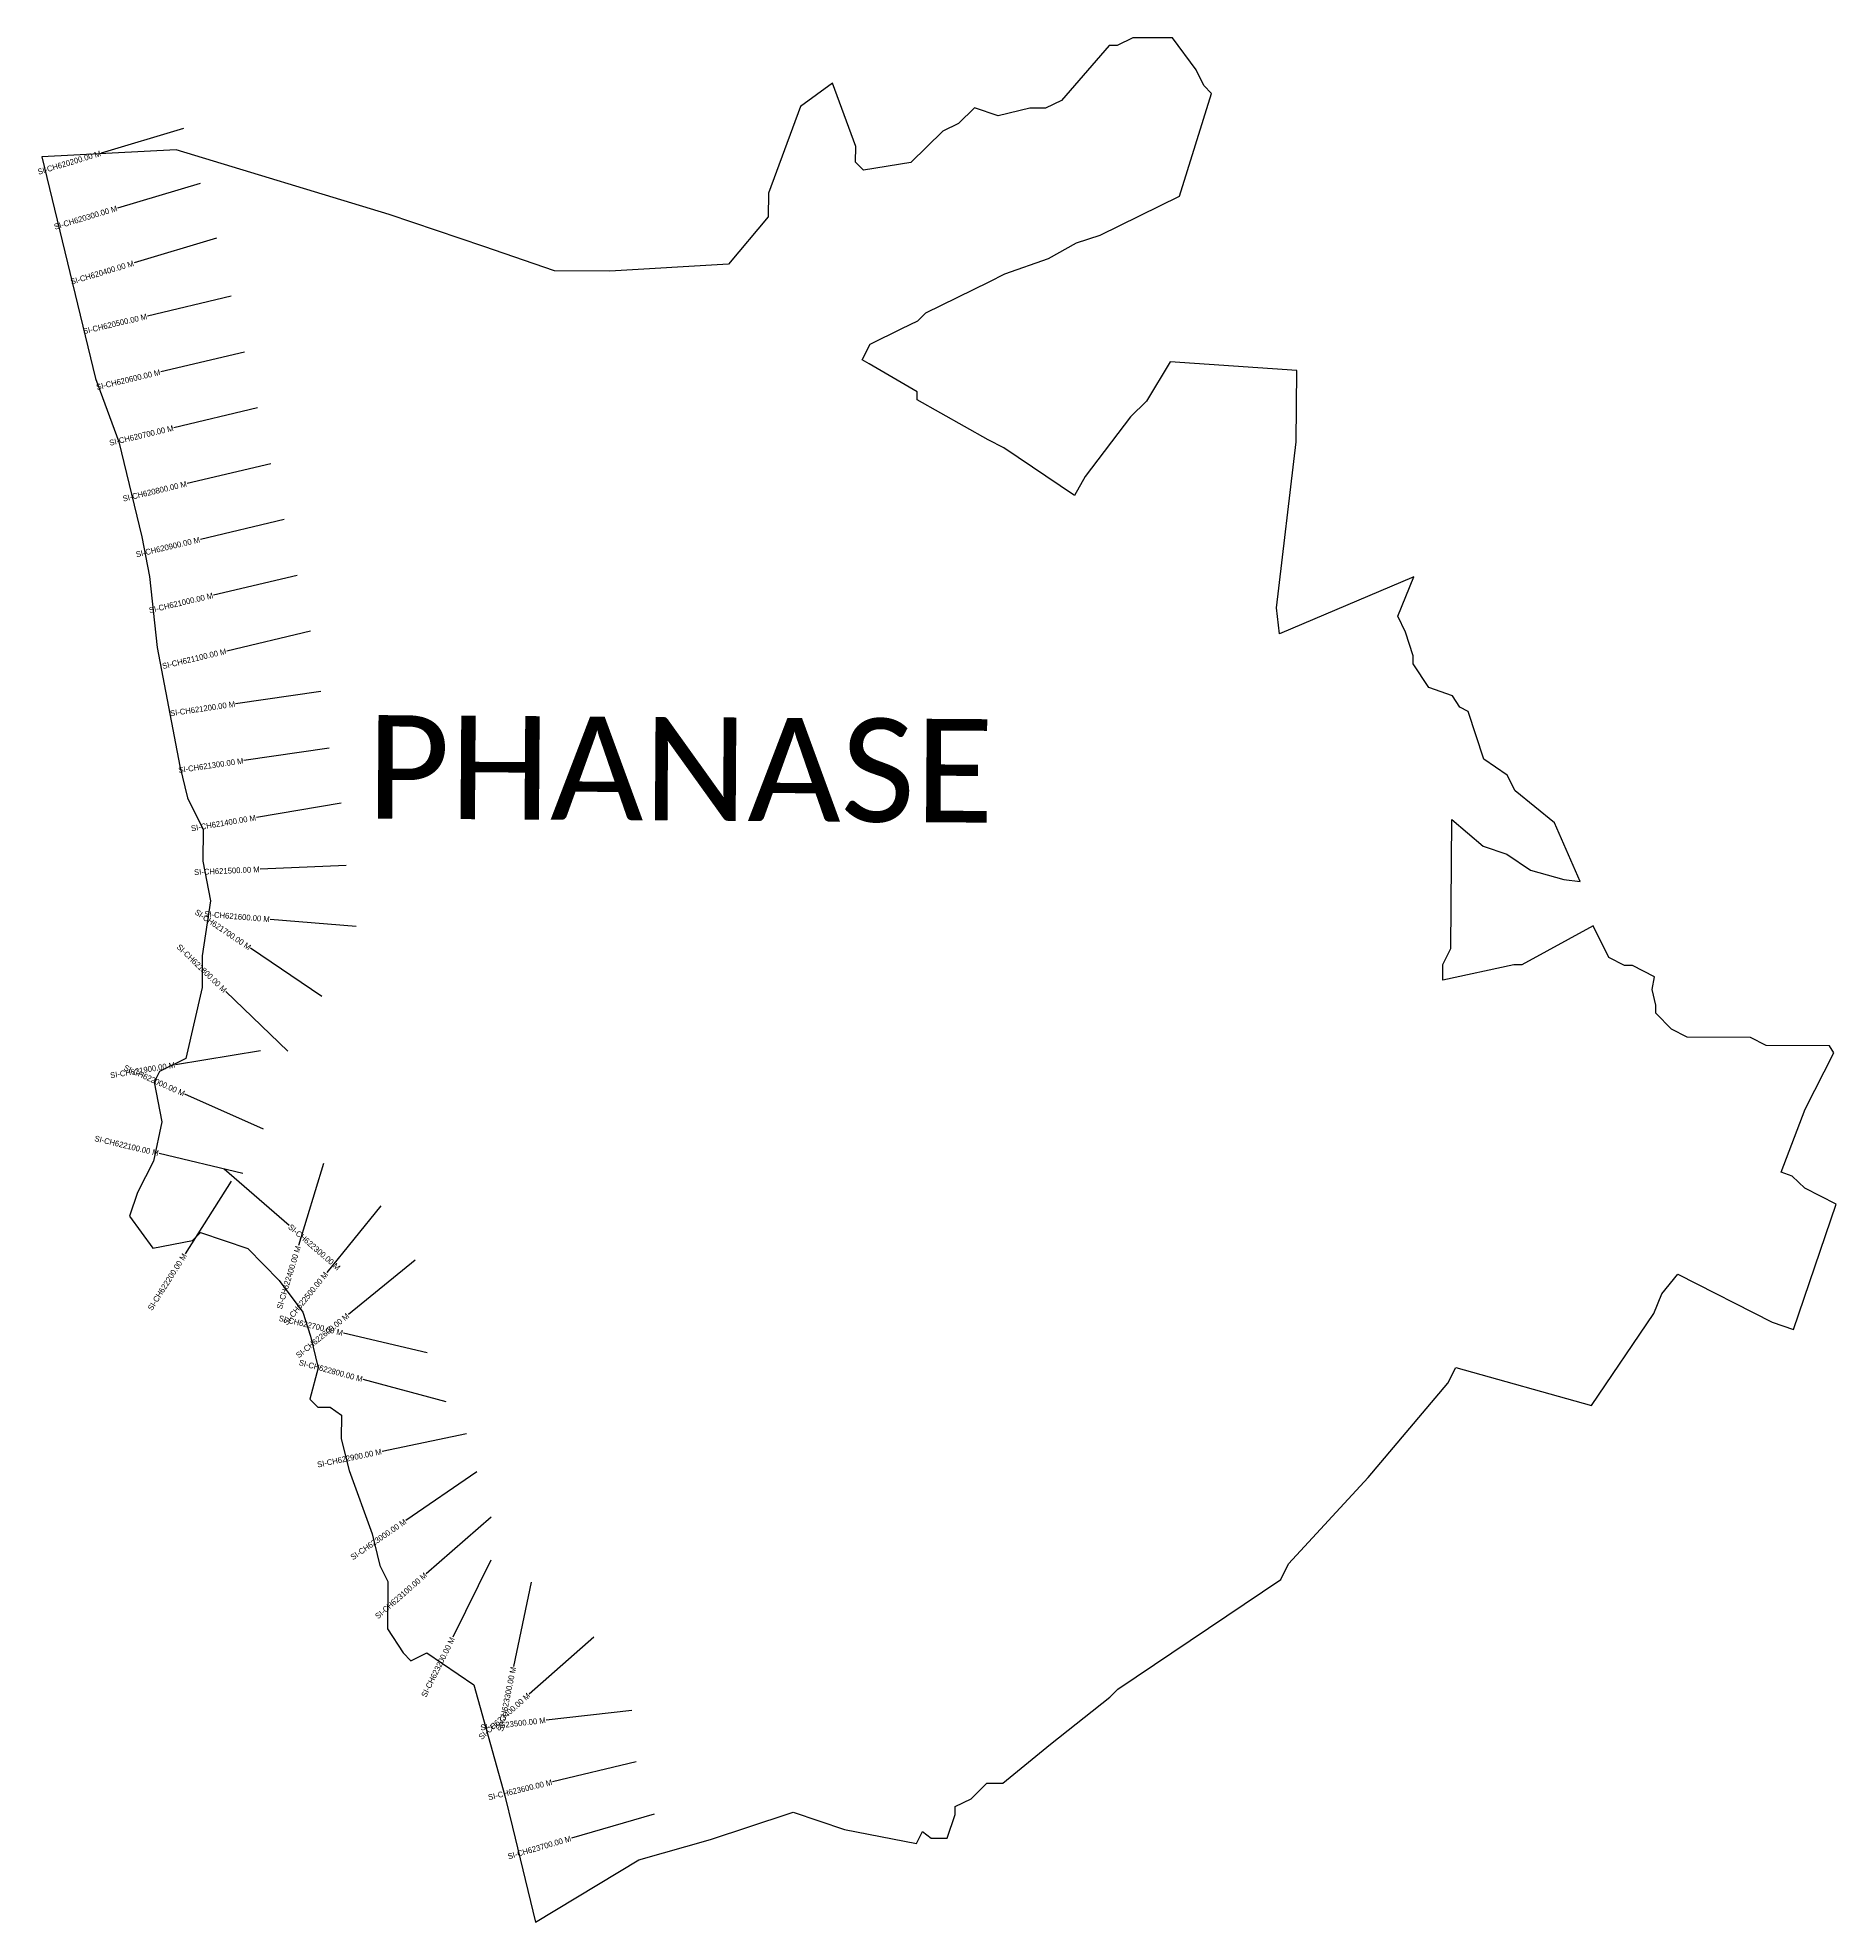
# Model space of a CAD drawing. Header units: metres. Extents: x 324413 to 327549, y 1815335 to 1818621.
import ezdxf
from ezdxf.enums import TextEntityAlignment as Align

# ---------------------------------------------------------------- set-up
doc = ezdxf.new("R2010")
doc.units = ezdxf.units.M
for name, color, linetype in [('CS', 134, 'Continuous'), ('CSMark', 6, 'Continuous'), ('VILLAGE BOUNDRY', 10, 'Continuous'), ('VILLAGE NAME', 250, 'Continuous')]:
    doc.layers.add(name, color=color, linetype=linetype)

msp = doc.modelspace()

# ---------------------------------------------------------------- linework, layer by layer
at = {"layer": 'CS'}
for p, q in [((324667.2, 1818462.6), (324523.5, 1818419.5)), ((324695.9, 1818366.8), (324552.2, 1818323.8)), ((324724.6, 1818271), (324580.9, 1818228)), ((324750.3, 1818169.8), (324604.3, 1818135.3)), ((324773.3, 1818072.5), (324627.3, 1818038)), ((324796.4, 1817975.2), (324650.4, 1817940.7)), ((324819.4, 1817877.9), (324673.4, 1817843.3)), ((324842.4, 1817780.6), (324696.5, 1817746.1)), ((324865.4, 1817683.3), (324719.5, 1817648.8)), ((324888.4, 1817585.9), (324742.5, 1817551.4)), ((324906.4, 1817481.1), (324758, 1817459.3)), ((324920.9, 1817382.1), (324772.5, 1817360.4)), ((324942, 1817286.2), (324794.1, 1817261.2)), ((324950.7, 1817177.4), (324800.8, 1817170.9)), ((324967.9, 1817070.9), (324818.4, 1817083.5)), ((324908.3, 1816949.2), (324784, 1817033.1)), ((324849, 1816853.7), (324740.9, 1816957.7)), ((324801.3, 1816854.3), (324653.2, 1816830)), ((324806.6, 1816718), (324669.5, 1816778.9)), ((324770.5, 1816640.5), (324624.6, 1816675.3)), ((324750.4, 1816627.2), (324669.9, 1816500.6)), ((324737.8, 1816648.3), (324851.2, 1816550.1)), ((324911.4, 1816658.1), (324867.5, 1816514.7)), ((325011.4, 1816584.2), (324916.8, 1816467.8)), ((325071.1, 1816489.2), (324954.6, 1816394.7)), ((325091.9, 1816327.9), (324945.9, 1816362.2)), ((325125, 1816242.4), (324980.2, 1816281.5)), ((325160.3, 1816186.3), (325013.4, 1816156)), ((325178.4, 1816120.5), (325054.8, 1816035.4)), ((325203.5, 1816041.2), (325090.3, 1815942.6)), ((325203.2, 1815966.4), (325136.7, 1815831.9)), ((325273.1, 1815927.8), (325242.7, 1815781)), ((325382.3, 1815832.2), (325270.1, 1815732.8)), ((325448.6, 1815704.4), (325299.5, 1815687.4)), ((325456.5, 1815614.9), (325310.7, 1815579.6)), ((325487.6, 1815523.5), (325343.6, 1815481.6))]:
    msp.add_line(p, q, dxfattribs=at)
at = {"layer": 'VILLAGE BOUNDRY', "flags": 128}
msp.add_lwpolyline([(327227.8, 1816961.3), (327232.1, 1816983.3), (327193.6, 1817002.9), (327179.8, 1817003), (327152.4, 1817016.9), (327125.2, 1817072.2), (327000.7, 1817004.2), (326987, 1817004.3), (326862.8, 1816977.6), (326862.9, 1817005.1), (326876.9, 1817032.6), (326878.4, 1817257.9), (326933.2, 1817211.3), (326974.5, 1817197.3), (327015.6, 1817169.4), (327074.2, 1817152.8), (327102.2, 1817149.3), (327057.5, 1817251.8), (326989, 1817307.4), (326975.4, 1817335), (326934.2, 1817362.9), (326907.2, 1817445.7), (326892.7, 1817453.6), (326879.9, 1817473.4), (326838.6, 1817487.5), (326811.4, 1817529), (326811.5, 1817542.8), (326797.9, 1817584.2), (326784.4, 1817611.9), (326812.4, 1817680.5), (326578, 1817581.5), (326573.2, 1817626.6), (326607.3, 1817916.2), (326608.1, 1818040.2), (326387.8, 1818055.4), (326346, 1817986.8), (326318.3, 1817959.5), (326239.2, 1817855.9), (326220.9, 1817822.3), (326097.5, 1817905.8), (326070, 1817919.8), (325946.5, 1817989.5), (325946.6, 1818003.3), (325862.5, 1818052.1), (325850.5, 1818059), (325864.5, 1818086.5), (325919.7, 1818113.7), (325947.4, 1818127.3), (325961.3, 1818141), (326071.9, 1818195.3), (326099.5, 1818208.9), (326175.5, 1818236), (326223.9, 1818263.2), (326265.3, 1818276.7), (326403.5, 1818344.7), (326459.8, 1818523.4), (326446.2, 1818537.3), (326432.6, 1818564.9), (326391.6, 1818620.3), (326322.7, 1818620.7), (326295.1, 1818607.2), (326281.3, 1818607.3), (326198, 1818511.4), (326170.4, 1818497.8), (326142.8, 1818498), (326087.6, 1818484.6), (326046.3, 1818498.6), (326018.6, 1818471.2), (325991, 1818457.7), (325935.5, 1818402.9), (325852.7, 1818389.7), (325839, 1818403.6), (325839.2, 1818431.1), (325798.6, 1818541.6), (325743.2, 1818500.7), (325687.1, 1818349.5), (325686.8, 1818308.2), (325617.4, 1818226), (325410.6, 1818213.6), (325314.2, 1818214.2), (325190.5, 1818256.4), (325025.5, 1818312.6), (324654.3, 1818425.3), (324420, 1818413.2), (324500.4, 1818081.9), (324513.8, 1818026.7), (324554.4, 1817916.2), (324567.8, 1817861), (324594.6, 1817750.6), (324607.9, 1817681.6), (324620.9, 1817557.6), (324660.8, 1817350.6), (324674.2, 1817295.4), (324701.4, 1817240.1), (324701, 1817185), (324714.3, 1817116), (324699.9, 1817019.7), (324699.6, 1816964.6), (324671.2, 1816840.8), (324625.1, 1816818.1), (324615.8, 1816799.8), (324629.1, 1816730.8), (324614.9, 1816662), (324586.9, 1816607.1), (324572.8, 1816565.9), (324613.8, 1816510.5), (324682.8, 1816523.8), (324696.7, 1816537.5), (324779.2, 1816509.4), (324833.9, 1816453.9), (324874.9, 1816398.5), (324888.4, 1816357.1), (324901.7, 1816301.9), (324887.6, 1816246.9), (324901.3, 1816233), (324922.7, 1816232.8), (324942.5, 1816218.9), (324942.2, 1816177.6), (324955.7, 1816122.4), (324996.3, 1816011.9), (325009.6, 1815956.7), (325023.3, 1815929), (325022.7, 1815846.4), (325049.9, 1815804.9), (325063.7, 1815791), (325091.3, 1815804.6), (325173.6, 1815748.9), (325227.4, 1815555.6), (325240.8, 1815500.5), (325267.6, 1815390.1), (325281, 1815334.9), (325460.9, 1815443.8), (325586, 1815479.5), (325723.2, 1815524.8), (325730.1, 1815527), (325819.5, 1815496.6), (325945.2, 1815472), (325955.9, 1815493.1), (325970.9, 1815481.8), (325998.5, 1815481.6), (326012.5, 1815522.8), (326012.6, 1815536.6), (326040.3, 1815550.2), (326068, 1815577.5), (326095.5, 1815577.4), (326178.7, 1815645.7), (326282.6, 1815727.7), (326296.4, 1815741.4), (326580.2, 1815932.3), (326594.1, 1815959.8), (326732.9, 1816110.4), (326871.8, 1816274.8), (326885.8, 1816302.3), (327122.4, 1816236.1), (327230.8, 1816396.4), (327244.8, 1816430.7), (327272.6, 1816465), (327437.4, 1816381.2), (327474.4, 1816368.6), (327549, 1816587.1), (327494.1, 1816615.1), (327471.8, 1816635.7), (327453, 1816642.9), (327495, 1816752.8), (327544.9, 1816850.9), (327537.1, 1816862.8), (327426.9, 1816863.5), (327399.4, 1816877.5), (327289.2, 1816878.2), (327261.8, 1816892.2), (327234.4, 1816919.9), (327234.5, 1816933.7)], close=True, dxfattribs=at)

# ---------------------------------------------------------------- texts
at = {"layer": 'CSMark'}
for s, rotation, p in [('SI-CH620200.00 M', 16.6743, (324522.6, 1818419.3)), ('SI-CH620300.00 M', 16.6743, (324551.3, 1818323.5)), ('SI-CH620400.00 M', 16.6743, (324580, 1818227.7)), ('SI-CH620500.00 M', 13.3265, (324603.3, 1818135)), ('SI-CH620600.00 M', 13.3265, (324626.4, 1818037.7)), ('SI-CH620700.00 M', 13.3265, (324649.4, 1817940.4)), ('SI-CH620800.00 M', 13.3265, (324672.5, 1817843.1)), ('SI-CH620900.00 M', 13.2965, (324695.5, 1817745.8)), ('SI-CH621000.00 M', 13.2965, (324718.5, 1817648.5)), ('SI-CH621100.00 M', 13.2965, (324741.5, 1817551.2)), ('SI-CH621200.00 M', 8.3393, (324757, 1817459.2)), ('SI-CH621300.00 M', 8.3393, (324771.5, 1817360.2)), ('SI-CH621400.00 M', 9.6048, (324793.2, 1817261)), ('SI-CH621500.00 M', 2.5122, (324799.8, 1817170.8)), ('SI-CH621700.00 M', 325.9762, (324783.2, 1817033.7)), ('SI-CH621600.00 M', 355.1673, (324817.4, 1817083.6)), ('SI-CH621800.00 M', 316.1057, (324740.2, 1816958.4)), ('SI-CH621900.00 M', 9.3144, (324652.3, 1816829.9)), ('SI-CH622000.00 M', 336.0219, (324668.6, 1816779.3)), ('SI-CH622100.00 M', 346.5998, (324623.6, 1816675.5)), ('SI-CH622200.00 M', 57.5466, (324669.4, 1816499.7)), ('SI-CH622400.00 M', 73.0016, (324867.2, 1816513.7)), ('SI-CH622500.00 M', 50.8727, (324916.1, 1816467)), ('SI-CH622600.00 M', 39.0679, (324953.9, 1816394)), ('SI-CH622700.00 M', 346.7883, (324944.9, 1816362.4)), ('SI-CH622800.00 M', 344.9233, (324979.2, 1816281.7)), ('SI-CH622900.00 M', 11.6749, (325012.4, 1816155.8)), ('SI-CH623000.00 M', 34.525, (325054, 1816034.9)), ('SI-CH623100.00 M', 41.0534, (325089.6, 1815942)), ('SI-CH623200.00 M', 63.6916, (325136.3, 1815831)), ('SI-CH623300.00 M', 78.2948, (325242.5, 1815780)), ('SI-CH623400.00 M', 41.5367, (325269.3, 1815732.1)), ('SI-CH623500.00 M', 6.4741, (325298.5, 1815687.3)), ('SI-CH623600.00 M', 13.5961, (325309.7, 1815579.4)), ('SI-CH623700.00 M', 16.2227, (325342.6, 1815481.3))]:
    msp.add_text(s, height=10, rotation=rotation, dxfattribs=at).set_placement(p, align=Align.MIDDLE_RIGHT)
msp.add_text('SI-CH622300.00 M', height=10, rotation=319.1004, dxfattribs=at).set_placement((324851.9, 1816549.4), align=Align.MIDDLE_LEFT)
at = {"layer": 'VILLAGE NAME', "insert": (324987, 1817439.8), "char_height": 180.345, "attachment_point": 1, "rotation": 359.6139}
msp.add_mtext_dynamic_manual_height_columns('{\\fCalibri|b0|i0|c0|p34;PHANASE}', width=1779.605, gutter_width=901.7, heights=[0], dxfattribs=at)
msp.add_mtext_dynamic_manual_height_columns('{\\fCalibri|b0|i0|c0|p34;PHANASE}', width=1779.605, gutter_width=901.7, heights=[0], dxfattribs=at)

doc.saveas('drawing.dxf')
